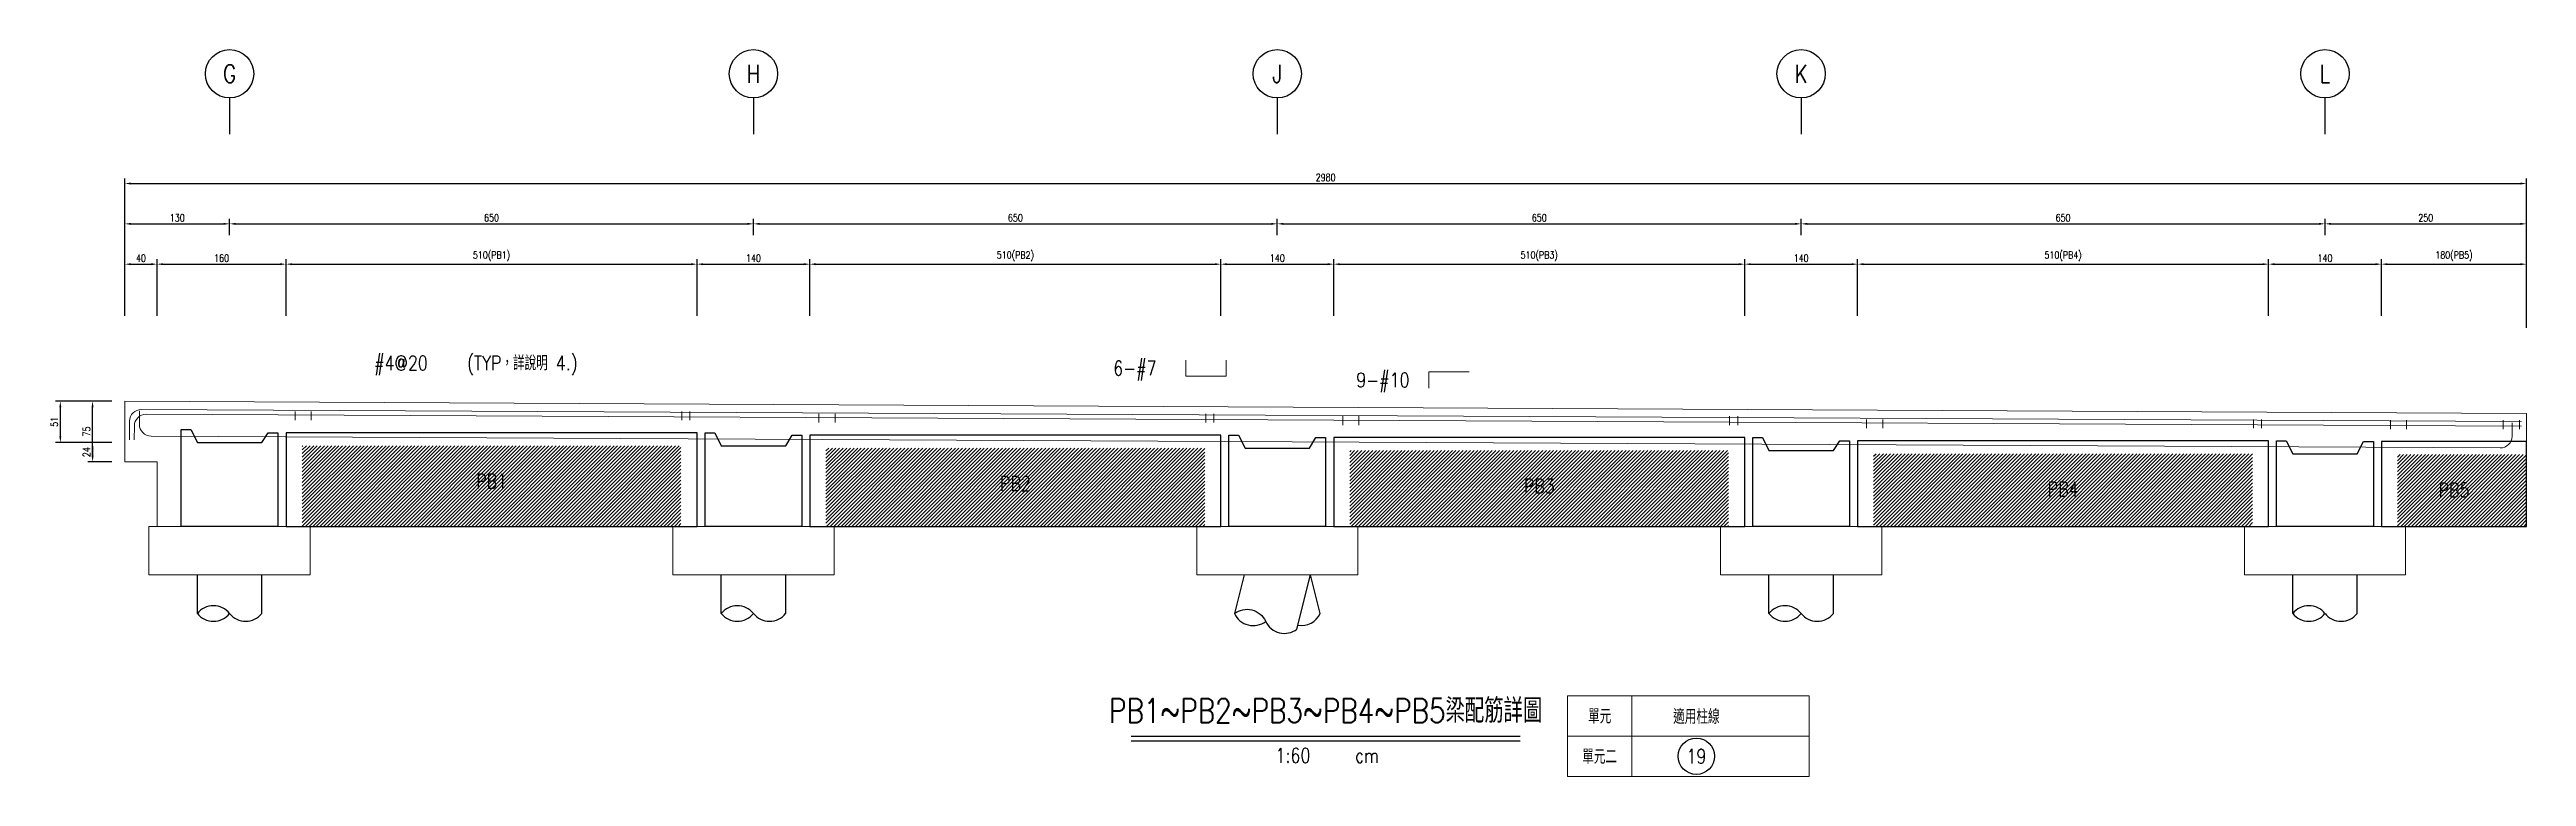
# Model space of a CAD drawing. Extents: x -4754 to 4976, y -23710 to 3841.
# Drawn here: x -359 to 2715, y -13310 to -12409 of the extents above; entities that cross this region are included whole.
import ezdxf
from ezdxf.enums import TextEntityAlignment as Align

# ---------------------------------------------------------------- set-up
doc = ezdxf.new("R2010")
doc.units = 0
doc.header["$LTSCALE"] = 3
doc.layers.get('0').update_dxf_attribs({"linetype": 'CONTINUOUS'})
doc.layers.add('HB_0', color=7, linetype='CONTINUOUS', transparency=0.5)
for name, color, linetype in [('HB_DIM', 1, 'CONTINUOUS'), ('HB_SYMBOLS', 7, 'CONTINUOUS'), ('HB_TXT_CTEXT', 2, 'CONTINUOUS'), ('鋼筋', 3, 'CONTINUOUS')]:
    doc.layers.add(name, color=color, linetype=linetype)
doc.styles.get("Standard").update_dxf_attribs({"font": 'ROMANS.shx', "width": 0.8, "bigfont": 'chineset.shx'})
doc.dimstyles.new('30', dxfattribs={"dimscale": 3, "dimtxt": 3, "dimasz": 2.5, "dimexe": 2, "dimexo": 2, "dimgap": 1, "dimtad": 1, "dimdsep": 46, "dimtxsty": 'Standard', "dimcen": 0, "dimclrd": 256, "dimclre": 256, "dimclrt": 2, "dimadec": 0, "dimazin": 0, "dimtfac": 1, "dimtix": 1, "dimtmove": 2, "dimatfit": 3, "dimfxl": 1, "dimtolj": 1, "dimtzin": 0, "dimarcsym": 0})

msp = doc.modelspace()

# ---------------------------------------------------------------- texts
at = {"layer": 'HB_TXT_CTEXT', "linetype": 'Continuous', "width": 0.8}
for s, p in [('#4@20    (TYP，詳說明 4.)', (43.843, -12797.372, -36.57)), (' 6-#7', (951.112, -12803.834, -37.62)), (' 9-#10', (1252.738, -12818.353, -37.12))]:
    msp.add_text(s, height=18, dxfattribs=at).set_placement(p, align=Align.MIDDLE_LEFT)
for s, p in [('PB1', (189.573, -12943.802)), ('PB2', (839.573, -12946.802)), ('PB3', (1489.573, -12949.802)), ('PB4', (2139.573, -12953.802)), ('PB5', (2624.573, -12954.802)), ('單元', (1564.573, -13234.802)), ('適用柱線', (1684.573, -13234.802)), ('單元二', (1564.573, -13284.802))]:
    msp.add_text(s, height=18, dxfattribs=at).set_placement(p, align=Align.MIDDLE)

# ---------------------------------------------------------------- blocks, each defined once
blk = doc.blocks.new('pile_vertical_with_pilecap')
at = {"linetype": 'Continuous'}
for p, q in [((-40, -48.1), (-40, 0)), ((-40, -48.1), (-40, 0)), ((40, -48.1), (40, 0)), ((40, -48.1), (40, 0))]:
    blk.add_line(p, q, dxfattribs=at)
for centre, start, end in [((-20, -64.1), 38.718, 141.282), ((-20, -64.1), 38.718, 141.282), ((-20, -32), 218.718, 321.282), ((-20, -32), 218.718, 321.282), ((20, -32), 218.718, 321.282), ((20, -32), 218.718, 321.282)]:
    blk.add_arc(centre, 25.6, start, end, dxfattribs=at)
blk = doc.blocks.new('racked_with_pilecap_Transverse')
at = {"linetype": 'Continuous'}
for points in [[(-41.2, 0), (-53.2, -48.1)], [(24.4, -67.5), (41.2, 0)]]:
    blk.add_lwpolyline(points, dxfattribs=at)
blk.add_lwpolyline([(53.2, -48.1), (41.2, 0)])
for points in [[(-53.2, -48.1, -0.48), (-14.4, -57.8, 0.48), (24.4, -67.5, 0.48)], [(-53.2, -48.1, 0.48), (-14.4, -57.8, 0.48)], [(25.6, -62.6, 0.340232), (53.2, -48.1)]]:
    blk.add_lwpolyline(points, format="xyb", dxfattribs=at)
blk = doc.blocks.new('line_guide')
at = {"color": 4, "linetype": 'Continuous'}
blk.add_line((0, 0), (0, -45), dxfattribs=at)
blk.add_circle((0, 30), 30, dxfattribs=at)
at = {"color": 4, "linetype": 'Continuous', "width": 0.8}
blk.add_attdef('A', text='', height=22.5, dxfattribs=at).set_placement((0, 30), align=Align.MIDDLE)
blk = doc.blocks.new('title_beam')
at = {"color": 3, "linetype": 'Continuous'}
blk.add_line((-241.2, 0), (241.2, 0), dxfattribs=at)
at = {"color": 1, "linetype": 'Continuous'}
blk.add_line((-241.2, -6), (241.2, -6), dxfattribs=at)
at = {"color": 3, "linetype": 'Continuous', "width": 0.8}
blk.add_attdef('TITLE', text='', height=30, dxfattribs=at).set_placement((0, 33), align=Align.MIDDLE)
at = {"linetype": 'Continuous', "width": 0.8}
blk.add_attdef('SCALE', text='', height=18, dxfattribs=at).set_placement((-40.6, -24), align=Align.MIDDLE)
blk.add_attdef('CM', (36.5, -33), '', height=18, dxfattribs=at)
blk = doc.blocks.new('line_tag')
at = {"layer": 'HB_SYMBOLS', "color": 4, "linetype": 'Continuous'}
blk.add_circle((0, 0), 22.5, dxfattribs=at)
at = {"color": 4, "linetype": 'Continuous', "width": 0.8}
blk.add_attdef('A', text='', height=18, dxfattribs=at).set_placement((0, 0), align=Align.MIDDLE)
blk = doc.blocks.new('*D228')
at = {"layer": 'HB_DIM', "linetype": 'Continuous', "lineweight": -2}
for p, q in [((-265.4, -12738.8), (-265.4, -12668.8)), ((-257.9, -12674.8), (-232.9, -12674.8)), ((-225.4, -12738.8), (-225.4, -12668.8))]:
    blk.add_line(p, q, dxfattribs=at)
at = {"layer": 'HB_DIM'}
for points in [[(-257.9, -12673.6), (-257.9, -12676.1), (-265.4, -12674.8)], [(-232.9, -12676.1), (-232.9, -12673.6), (-225.4, -12674.8)]]:
    blk.add_solid(points, dxfattribs=at)
at = {"layer": 'HB_DIM', "color": 2, "linetype": 'Continuous', "insert": (-245.4, -12667.3), "char_height": 9, "attachment_point": 5, "rotation": 0}
blk.add_mtext('\\A1;40', dxfattribs=at)
blk = doc.blocks.new('*D229')
at = {"layer": 'HB_DIM', "linetype": 'Continuous', "lineweight": -2}
for p, q in [((-225.4, -12738.8), (-225.4, -12668.8)), ((-217.9, -12674.8), (-72.9, -12674.8)), ((-65.4, -12738.8), (-65.4, -12668.8))]:
    blk.add_line(p, q, dxfattribs=at)
at = {"layer": 'HB_DIM'}
for points in [[(-217.9, -12673.6), (-217.9, -12676.1), (-225.4, -12674.8)], [(-72.9, -12676.1), (-72.9, -12673.6), (-65.4, -12674.8)]]:
    blk.add_solid(points, dxfattribs=at)
at = {"layer": 'HB_DIM', "color": 2, "linetype": 'Continuous', "insert": (-145.4, -12667.3), "char_height": 9, "attachment_point": 5, "rotation": 0}
blk.add_mtext('\\A1;160', dxfattribs=at)
blk = doc.blocks.new('*D230')
at = {"layer": 'HB_DIM', "linetype": 'Continuous', "lineweight": -2}
for p, q in [((-65.4, -12738.8), (-65.4, -12668.8)), ((-57.9, -12674.8), (437.1, -12674.8)), ((444.6, -12738.8), (444.6, -12668.8))]:
    blk.add_line(p, q, dxfattribs=at)
at = {"layer": 'HB_DIM'}
for points in [[(-57.9, -12673.6), (-57.9, -12676.1), (-65.4, -12674.8)], [(437.1, -12676.1), (437.1, -12673.6), (444.6, -12674.8)]]:
    blk.add_solid(points, dxfattribs=at)
at = {"layer": 'HB_DIM', "color": 2, "linetype": 'Continuous', "insert": (189.6, -12664.9), "char_height": 9, "attachment_point": 5, "rotation": 0}
blk.add_mtext('\\A1;510(PB1)', dxfattribs=at)
blk = doc.blocks.new('*D231')
at = {"layer": 'HB_DIM', "linetype": 'Continuous', "lineweight": -2}
for p, q in [((444.6, -12738.8), (444.6, -12668.8)), ((452.1, -12674.8), (577.1, -12674.8)), ((584.6, -12738.8), (584.6, -12668.8))]:
    blk.add_line(p, q, dxfattribs=at)
at = {"layer": 'HB_DIM'}
for points in [[(452.1, -12673.6), (452.1, -12676.1), (444.6, -12674.8)], [(577.1, -12676.1), (577.1, -12673.6), (584.6, -12674.8)]]:
    blk.add_solid(points, dxfattribs=at)
at = {"layer": 'HB_DIM', "color": 2, "linetype": 'Continuous', "insert": (514.6, -12667.3), "char_height": 9, "attachment_point": 5, "rotation": 0}
blk.add_mtext('\\A1;140', dxfattribs=at)
blk = doc.blocks.new('*D232')
at = {"layer": 'HB_DIM', "linetype": 'Continuous', "lineweight": -2}
for p, q in [((584.6, -12738.8), (584.6, -12668.8)), ((592.1, -12674.8), (1087.1, -12674.8)), ((1094.6, -12738.8), (1094.6, -12668.8))]:
    blk.add_line(p, q, dxfattribs=at)
at = {"layer": 'HB_DIM'}
for points in [[(592.1, -12673.6), (592.1, -12676.1), (584.6, -12674.8)], [(1087.1, -12676.1), (1087.1, -12673.6), (1094.6, -12674.8)]]:
    blk.add_solid(points, dxfattribs=at)
at = {"layer": 'HB_DIM', "color": 2, "linetype": 'Continuous', "insert": (839.6, -12664.9), "char_height": 9, "attachment_point": 5, "rotation": 0}
blk.add_mtext('\\A1;510(PB2)', dxfattribs=at)
blk = doc.blocks.new('*D233')
at = {"layer": 'HB_DIM', "linetype": 'Continuous', "lineweight": -2}
for p, q in [((1094.6, -12738.8), (1094.6, -12668.8)), ((1102.1, -12674.8), (1227.1, -12674.8)), ((1234.6, -12738.8), (1234.6, -12668.8))]:
    blk.add_line(p, q, dxfattribs=at)
at = {"layer": 'HB_DIM'}
for points in [[(1102.1, -12673.6), (1102.1, -12676.1), (1094.6, -12674.8)], [(1227.1, -12676.1), (1227.1, -12673.6), (1234.6, -12674.8)]]:
    blk.add_solid(points, dxfattribs=at)
at = {"layer": 'HB_DIM', "color": 2, "linetype": 'Continuous', "insert": (1164.6, -12667.3), "char_height": 9, "attachment_point": 5, "rotation": 0}
blk.add_mtext('\\A1;140', dxfattribs=at)
blk = doc.blocks.new('*D234')
at = {"layer": 'HB_DIM', "linetype": 'Continuous', "lineweight": -2}
for p, q in [((1234.6, -12738.8), (1234.6, -12668.8)), ((1242.1, -12674.8), (1737.1, -12674.8)), ((1744.6, -12738.8), (1744.6, -12668.8))]:
    blk.add_line(p, q, dxfattribs=at)
at = {"layer": 'HB_DIM'}
for points in [[(1242.1, -12673.6), (1242.1, -12676.1), (1234.6, -12674.8)], [(1737.1, -12676.1), (1737.1, -12673.6), (1744.6, -12674.8)]]:
    blk.add_solid(points, dxfattribs=at)
at = {"layer": 'HB_DIM', "color": 2, "linetype": 'Continuous', "insert": (1489.6, -12664.9), "char_height": 9, "attachment_point": 5, "rotation": 0}
blk.add_mtext('\\A1;510(PB3)', dxfattribs=at)
blk = doc.blocks.new('*D235')
at = {"layer": 'HB_DIM', "linetype": 'Continuous', "lineweight": -2}
for p, q in [((1744.6, -12738.8), (1744.6, -12668.8)), ((1752.1, -12674.8), (1877.1, -12674.8)), ((1884.6, -12738.8), (1884.6, -12668.8))]:
    blk.add_line(p, q, dxfattribs=at)
at = {"layer": 'HB_DIM'}
for points in [[(1752.1, -12673.6), (1752.1, -12676.1), (1744.6, -12674.8)], [(1877.1, -12676.1), (1877.1, -12673.6), (1884.6, -12674.8)]]:
    blk.add_solid(points, dxfattribs=at)
at = {"layer": 'HB_DIM', "color": 2, "linetype": 'Continuous', "insert": (1814.6, -12667.3), "char_height": 9, "attachment_point": 5, "rotation": 0}
blk.add_mtext('\\A1;140', dxfattribs=at)
blk = doc.blocks.new('*D236')
at = {"layer": 'HB_DIM', "linetype": 'Continuous', "lineweight": -2}
for p, q in [((1884.6, -12738.8), (1884.6, -12668.8)), ((1892.1, -12674.8), (2387.1, -12674.8)), ((2394.6, -12738.8), (2394.6, -12668.8))]:
    blk.add_line(p, q, dxfattribs=at)
at = {"layer": 'HB_DIM'}
for points in [[(1892.1, -12673.6), (1892.1, -12676.1), (1884.6, -12674.8)], [(2387.1, -12676.1), (2387.1, -12673.6), (2394.6, -12674.8)]]:
    blk.add_solid(points, dxfattribs=at)
at = {"layer": 'HB_DIM', "color": 2, "linetype": 'Continuous', "insert": (2139.6, -12664.9), "char_height": 9, "attachment_point": 5, "rotation": 0}
blk.add_mtext('\\A1;510(PB4)', dxfattribs=at)
blk = doc.blocks.new('*D237')
at = {"layer": 'HB_DIM', "linetype": 'Continuous', "lineweight": -2}
for p, q in [((2394.6, -12738.8), (2394.6, -12668.8)), ((2402.1, -12674.8), (2527.1, -12674.8)), ((2534.6, -12738.8), (2534.6, -12668.8))]:
    blk.add_line(p, q, dxfattribs=at)
at = {"layer": 'HB_DIM'}
for points in [[(2402.1, -12673.6), (2402.1, -12676.1), (2394.6, -12674.8)], [(2527.1, -12676.1), (2527.1, -12673.6), (2534.6, -12674.8)]]:
    blk.add_solid(points, dxfattribs=at)
at = {"layer": 'HB_DIM', "color": 2, "linetype": 'Continuous', "insert": (2464.6, -12667.3), "char_height": 9, "attachment_point": 5, "rotation": 0}
blk.add_mtext('\\A1;140', dxfattribs=at)
blk = doc.blocks.new('*D238')
at = {"layer": 'HB_DIM', "linetype": 'Continuous', "lineweight": -2}
for p, q in [((2534.6, -12738.8), (2534.6, -12668.8)), ((2542.1, -12674.8), (2707.1, -12674.8)), ((2714.6, -12738.8), (2714.6, -12668.8))]:
    blk.add_line(p, q, dxfattribs=at)
at = {"layer": 'HB_DIM'}
for points in [[(2542.1, -12673.6), (2542.1, -12676.1), (2534.6, -12674.8)], [(2707.1, -12676.1), (2707.1, -12673.6), (2714.6, -12674.8)]]:
    blk.add_solid(points, dxfattribs=at)
at = {"layer": 'HB_DIM', "color": 2, "linetype": 'Continuous', "insert": (2624.6, -12664.9), "char_height": 9, "attachment_point": 5, "rotation": 0}
blk.add_mtext('\\A1;180(PB5)', dxfattribs=at)
blk = doc.blocks.new('*D239')
at = {"layer": 'HB_DIM', "linetype": 'Continuous', "lineweight": -2}
for p, q in [((-281.4, -12895.8), (-311.4, -12895.8)), ((-305.4, -12903.3), (-305.4, -12912.3)), ((-281.4, -12919.8), (-311.4, -12919.8))]:
    blk.add_line(p, q, dxfattribs=at)
at = {"layer": 'HB_DIM'}
for points in [[(-304.2, -12903.3), (-306.7, -12903.3), (-305.4, -12895.8)], [(-306.7, -12912.3), (-304.2, -12912.3), (-305.4, -12919.8)]]:
    blk.add_solid(points, dxfattribs=at)
at = {"layer": 'HB_DIM', "color": 2, "linetype": 'Continuous', "insert": (-312.9, -12907.8), "char_height": 9, "attachment_point": 5, "rotation": 90}
blk.add_mtext('\\A1;24', dxfattribs=at)
blk = doc.blocks.new('*D240')
at = {"layer": 'HB_DIM', "linetype": 'Continuous', "lineweight": -2}
for p, q in [((-281.4, -12844.8), (-311.4, -12844.8)), ((-305.4, -12912.3), (-305.4, -12852.3)), ((-281.4, -12919.8), (-311.4, -12919.8))]:
    blk.add_line(p, q, dxfattribs=at)
at = {"layer": 'HB_DIM'}
for points in [[(-304.2, -12852.3), (-306.7, -12852.3), (-305.4, -12844.8)], [(-306.7, -12912.3), (-304.2, -12912.3), (-305.4, -12919.8)]]:
    blk.add_solid(points, dxfattribs=at)
at = {"layer": 'HB_DIM', "color": 2, "linetype": 'Continuous', "insert": (-312.9, -12882.3), "char_height": 9, "attachment_point": 5, "rotation": 90}
blk.add_mtext('\\A1;75', dxfattribs=at)
blk = doc.blocks.new('*D241')
at = {"layer": 'HB_DIM', "linetype": 'Continuous', "lineweight": -2}
for p, q in [((-265.4, -12738.8), (-265.4, -12568.8)), ((2714.6, -12753.8), (2714.6, -12568.8)), ((-257.9, -12574.8), (2707.1, -12574.8))]:
    blk.add_line(p, q, dxfattribs=at)
at = {"layer": 'HB_DIM'}
for points in [[(-257.9, -12573.6), (-257.9, -12576.1), (-265.4, -12574.8)], [(2707.1, -12576.1), (2707.1, -12573.6), (2714.6, -12574.8)]]:
    blk.add_solid(points, dxfattribs=at)
at = {"layer": 'HB_DIM', "color": 2, "linetype": 'Continuous', "insert": (1224.6, -12567.3), "char_height": 9, "attachment_point": 5, "rotation": 0}
blk.add_mtext('\\A1;2980', dxfattribs=at)
blk = doc.blocks.new('*D242')
at = {"layer": 'HB_DIM', "linetype": 'Continuous', "lineweight": -2}
for p, q in [((-265.4, -12738.8), (-265.4, -12618.8)), ((-257.9, -12624.8), (-142.9, -12624.8)), ((-135.4, -12638.8), (-135.4, -12618.8))]:
    blk.add_line(p, q, dxfattribs=at)
at = {"layer": 'HB_DIM'}
for points in [[(-257.9, -12623.6), (-257.9, -12626.1), (-265.4, -12624.8)], [(-142.9, -12626.1), (-142.9, -12623.6), (-135.4, -12624.8)]]:
    blk.add_solid(points, dxfattribs=at)
at = {"layer": 'HB_DIM', "color": 2, "linetype": 'Continuous', "insert": (-200.4, -12617.3), "char_height": 9, "attachment_point": 5, "rotation": 0}
blk.add_mtext('\\A1;130', dxfattribs=at)
blk = doc.blocks.new('*D243')
at = {"layer": 'HB_DIM', "linetype": 'Continuous', "lineweight": -2}
for p, q in [((-135.4, -12638.8), (-135.4, -12618.8)), ((-127.9, -12624.8), (507.1, -12624.8)), ((514.6, -12638.8), (514.6, -12618.8))]:
    blk.add_line(p, q, dxfattribs=at)
at = {"layer": 'HB_DIM'}
for points in [[(-127.9, -12623.6), (-127.9, -12626.1), (-135.4, -12624.8)], [(507.1, -12626.1), (507.1, -12623.6), (514.6, -12624.8)]]:
    blk.add_solid(points, dxfattribs=at)
at = {"layer": 'HB_DIM', "color": 2, "linetype": 'Continuous', "insert": (189.6, -12617.3), "char_height": 9, "attachment_point": 5, "rotation": 0}
blk.add_mtext('\\A1;650', dxfattribs=at)
blk = doc.blocks.new('*D244')
at = {"layer": 'HB_DIM', "linetype": 'Continuous', "lineweight": -2}
for p, q in [((514.6, -12638.8), (514.6, -12618.8)), ((522.1, -12624.8), (1157.1, -12624.8)), ((1164.6, -12638.8), (1164.6, -12618.8))]:
    blk.add_line(p, q, dxfattribs=at)
at = {"layer": 'HB_DIM'}
for points in [[(522.1, -12623.6), (522.1, -12626.1), (514.6, -12624.8)], [(1157.1, -12626.1), (1157.1, -12623.6), (1164.6, -12624.8)]]:
    blk.add_solid(points, dxfattribs=at)
at = {"layer": 'HB_DIM', "color": 2, "linetype": 'Continuous', "insert": (839.6, -12617.3), "char_height": 9, "attachment_point": 5, "rotation": 0}
blk.add_mtext('\\A1;650', dxfattribs=at)
blk = doc.blocks.new('*D245')
at = {"layer": 'HB_DIM', "linetype": 'Continuous', "lineweight": -2}
for p, q in [((1164.6, -12638.8), (1164.6, -12618.8)), ((1172.1, -12624.8), (1807.1, -12624.8)), ((1814.6, -12638.8), (1814.6, -12618.8))]:
    blk.add_line(p, q, dxfattribs=at)
at = {"layer": 'HB_DIM'}
for points in [[(1172.1, -12623.6), (1172.1, -12626.1), (1164.6, -12624.8)], [(1807.1, -12626.1), (1807.1, -12623.6), (1814.6, -12624.8)]]:
    blk.add_solid(points, dxfattribs=at)
at = {"layer": 'HB_DIM', "color": 2, "linetype": 'Continuous', "insert": (1489.6, -12617.3), "char_height": 9, "attachment_point": 5, "rotation": 0}
blk.add_mtext('\\A1;650', dxfattribs=at)
blk = doc.blocks.new('*D246')
at = {"layer": 'HB_DIM', "linetype": 'Continuous', "lineweight": -2}
for p, q in [((1814.6, -12638.8), (1814.6, -12618.8)), ((1822.1, -12624.8), (2457.1, -12624.8)), ((2464.6, -12638.8), (2464.6, -12618.8))]:
    blk.add_line(p, q, dxfattribs=at)
at = {"layer": 'HB_DIM'}
for points in [[(1822.1, -12623.6), (1822.1, -12626.1), (1814.6, -12624.8)], [(2457.1, -12626.1), (2457.1, -12623.6), (2464.6, -12624.8)]]:
    blk.add_solid(points, dxfattribs=at)
at = {"layer": 'HB_DIM', "color": 2, "linetype": 'Continuous', "insert": (2139.6, -12617.3), "char_height": 9, "attachment_point": 5, "rotation": 0}
blk.add_mtext('\\A1;650', dxfattribs=at)
blk = doc.blocks.new('*D247')
at = {"layer": 'HB_DIM', "linetype": 'Continuous', "lineweight": -2}
for p, q in [((2464.6, -12638.8), (2464.6, -12618.8)), ((2472.1, -12624.8), (2707.1, -12624.8)), ((2714.6, -12738.8), (2714.6, -12618.8))]:
    blk.add_line(p, q, dxfattribs=at)
at = {"layer": 'HB_DIM'}
for points in [[(2472.1, -12623.6), (2472.1, -12626.1), (2464.6, -12624.8)], [(2707.1, -12626.1), (2707.1, -12623.6), (2714.6, -12624.8)]]:
    blk.add_solid(points, dxfattribs=at)
at = {"layer": 'HB_DIM', "color": 2, "linetype": 'Continuous', "insert": (2589.6, -12617.3), "char_height": 9, "attachment_point": 5, "rotation": 0}
blk.add_mtext('\\A1;250', dxfattribs=at)
blk = doc.blocks.new('*D248')
at = {"layer": 'HB_DIM', "linetype": 'Continuous', "lineweight": -2}
for p, q in [((-281.4, -12844.8), (-351.4, -12844.8)), ((-345.4, -12888.3), (-345.4, -12852.3)), ((-281.4, -12895.8), (-351.4, -12895.8))]:
    blk.add_line(p, q, dxfattribs=at)
at = {"layer": 'HB_DIM'}
for points in [[(-344.2, -12852.3), (-346.7, -12852.3), (-345.4, -12844.8)], [(-346.7, -12888.3), (-344.2, -12888.3), (-345.4, -12895.8)]]:
    blk.add_solid(points, dxfattribs=at)
at = {"layer": 'HB_DIM', "color": 2, "linetype": 'Continuous', "insert": (-352.9, -12870.3), "char_height": 9, "attachment_point": 5, "rotation": 90}
blk.add_mtext('\\A1;51', dxfattribs=at)

# ---------------------------------------------------------------- dimensions: what is measured, and where the dimension line sits
at = {"layer": 'HB_DIM', "linetype": 'Continuous'}
for base, p1, p2, angle, override, picture, middle in [((2714.573, -12574.802), (-265.427, -12744.802), (2714.573, -12759.802), 0, {"dimdec": 0, "dimpost": '<>'}, '*D241', (1224.573, -12567.302)), ((-135.427, -12624.802), (-265.427, -12744.802), (-135.427, -12644.802, -119), 0, {"dimdec": 0, "dimpost": '<>'}, '*D242', (-200.427, -12617.302)), ((514.573, -12624.802), (-135.427, -12644.802, -119), (514.573, -12644.802, 531), 0, {"dimdec": 0, "dimpost": '<>'}, '*D243', (189.573, -12617.302)), ((1164.573, -12624.802), (514.573, -12644.802, 531), (1164.573, -12644.802, 1181), 0, {"dimdec": 0, "dimpost": '<>'}, '*D244', (839.573, -12617.302)), ((1814.573, -12624.802), (1164.573, -12644.802, 1181), (1814.573, -12644.802, 1831), 0, {"dimdec": 0, "dimpost": '<>'}, '*D245', (1489.573, -12617.302)), ((2464.573, -12624.802), (1814.573, -12644.802, 1831), (2464.573, -12644.802, 2481), 0, {"dimdec": 0, "dimpost": '<>'}, '*D246', (2139.573, -12617.302)), ((2714.573, -12624.802), (2464.573, -12644.802, 2481), (2714.573, -12744.802), 0, {"dimdec": 0, "dimpost": '<>'}, '*D247', (2589.573, -12617.302)), ((-225.427, -12674.802), (-265.427, -12744.802), (-225.427, -12744.802, 40), 0, {"dimdec": 0, "dimpost": '<>'}, '*D228', (-245.427, -12667.302)), ((-65.427, -12674.802), (-225.427, -12744.802, 40), (-65.427, -12744.802), 0, {"dimdec": 0, "dimpost": '<>'}, '*D229', (-145.427, -12667.302)), ((584.573, -12674.802), (444.573, -12744.802), (584.573, -12744.802), 0, {"dimdec": 0, "dimpost": '<>'}, '*D231', (514.573, -12667.302)), ((1234.573, -12674.802), (1094.573, -12744.802), (1234.573, -12744.802), 0, {"dimdec": 0, "dimpost": '<>'}, '*D233', (1164.573, -12667.302)), ((1884.573, -12674.802), (1744.573, -12744.802), (1884.573, -12744.802), 0, {"dimdec": 0, "dimpost": '<>'}, '*D235', (1814.573, -12667.302)), ((2534.573, -12674.802), (2394.573, -12744.802), (2534.573, -12744.802), 0, {"dimdec": 0, "dimpost": '<>'}, '*D237', (2464.573, -12667.302)), ((-345.427, -12844.802), (-275.427, -12895.802), (-275.427, -12844.802), 90, {"dimtad": 4, "dimdec": 0, "dimpost": '<>'}, '*D248', (-352.927, -12870.302)), ((-305.427, -12844.802), (-275.427, -12919.802), (-275.427, -12844.802), 90, {"dimtad": 4, "dimdec": 0, "dimpost": '<>'}, '*D240', (-312.927, -12882.302)), ((-305.427, -12919.802), (-275.427, -12895.802), (-275.427, -12919.802), 90, {"dimtad": 4, "dimdec": 0, "dimpost": '<>'}, '*D239', (-312.927, -12907.802))]:
    dim = msp.add_linear_dim(base=base, p1=p1, p2=p2, angle=angle, dimstyle='30', override=override, dxfattribs=at)
    dim.commit()
    dim.dimension.update_dxf_attribs({"geometry": picture, "text_midpoint": middle})
for base, p1, p2, text, picture, middle in [((444.573, -12674.802), (-65.427, -12744.802), (444.573, -12744.802), '<>(PB1)', '*D230', (189.573, -12664.944)), ((1094.573, -12674.802), (584.573, -12744.802), (1094.573, -12744.802), '<>(PB2)', '*D232', (839.573, -12664.944)), ((1744.573, -12674.802), (1234.573, -12744.802), (1744.573, -12744.802), '<>(PB3)', '*D234', (1489.573, -12664.944)), ((2394.573, -12674.802), (1884.573, -12744.802), (2394.573, -12744.802), '<>(PB4)', '*D236', (2139.573, -12664.944)), ((2714.573, -12674.802), (2534.573, -12744.802), (2714.573, -12744.802), '<>(PB5)', '*D238', (2624.573, -12664.944))]:
    dim = msp.add_linear_dim(base=base, p1=p1, p2=p2, angle=0, text=text, dimstyle='30', override={"dimdec": 0, "dimpost": '<>'}, dxfattribs=at)
    dim.commit()
    dim.dimension.update_dxf_attribs({"geometry": picture, "text_midpoint": middle})

# ---------------------------------------------------------------- hatches: boundary and pattern name
at = {"layer": 'HB_0', "linetype": 'Continuous'}
h = msp.add_hatch(dxfattribs=at)
h.set_pattern_fill('ANSI31', color=256, style=0)
h.paths.add_polyline_path([(-45.427, -12899.802), (424.573, -12899.802), (424.573, -12999.802), (-45.427, -12999.802)], flags=17)
h = msp.add_hatch(dxfattribs=at)
h.set_pattern_fill('ANSI31', color=256, style=0)
h.paths.add_polyline_path([(604.573, -12902.802), (1074.573, -12902.802), (1074.573, -12999.802), (604.573, -12999.802)], flags=17)
h = msp.add_hatch(dxfattribs=at)
h.set_pattern_fill('ANSI31', color=256, style=0)
h.paths.add_polyline_path([(1254.573, -12905.802), (1724.573, -12905.802), (1724.573, -12999.802), (1254.573, -12999.802)], flags=17)
h = msp.add_hatch(dxfattribs=at)
h.set_pattern_fill('ANSI31', color=256, style=0)
h.paths.add_polyline_path([(1904.573, -12909.802), (2374.573, -12909.802), (2374.573, -12999.802), (1904.573, -12999.802)], flags=17)
h = msp.add_hatch(dxfattribs=at)
h.set_pattern_fill('ANSI31', color=256, style=0)
h.paths.add_polyline_path([(2554.573, -12910.802), (2714.573, -12910.802), (2714.573, -12999.802), (2554.573, -12999.802)], flags=17)

# ---------------------------------------------------------------- linework, layer by layer
at = {"layer": 'HB_0', "lineweight": 5}
msp.add_lwpolyline([(-225.427, -12999.802), (-225.427, -12919.802), (-265.427, -12919.802), (-265.427, -12844.802), (2714.573, -12859.802), (2714.573, -12999.802), (-225.427, -12999.802)], dxfattribs=at)
at = {"layer": 'HB_0', "color": 1, "linetype": 'Continuous'}
for points in [[(-195.427, -12999.802), (-195.427, -12879.802), (-183.427, -12879.802), (-175.427, -12895.802), (-95.427, -12895.802), (-87.427, -12883.802), (-75.427, -12883.802), (-75.427, -12999.802), (-195.427, -12999.802)], [(-65.427, -12999.802), (-45.427, -12999.802), (424.573, -12999.802), (444.573, -12999.802), (444.573, -12883.802), (424.573, -12883.802), (-45.427, -12883.802), (-65.427, -12883.802), (-65.427, -12999.802)], [(454.573, -12999.802), (454.573, -12883.802), (466.573, -12883.802), (474.573, -12899.802), (554.573, -12899.802), (562.573, -12886.802), (574.573, -12886.802), (574.573, -12999.802), (454.573, -12999.802)], [(584.573, -12999.802), (604.573, -12999.802), (1074.573, -12999.802), (1094.573, -12999.802), (1094.573, -12886.802), (1074.573, -12886.802), (604.573, -12886.802), (584.573, -12886.802), (584.573, -12999.802)], [(1104.573, -12999.802), (1104.573, -12886.802), (1116.573, -12886.802), (1124.573, -12902.802), (1204.573, -12902.802), (1212.573, -12889.802), (1224.573, -12889.802), (1224.573, -12999.802), (1104.573, -12999.802)], [(1234.573, -12999.802), (1254.573, -12999.802), (1724.573, -12999.802), (1744.573, -12999.802), (1744.573, -12889.802), (1724.573, -12889.802), (1254.573, -12889.802), (1234.573, -12889.802), (1234.573, -12999.802)], [(1754.573, -12999.802), (1754.573, -12889.802), (1766.573, -12889.802), (1774.573, -12905.802), (1854.573, -12905.802), (1862.573, -12893.802), (1874.573, -12893.802), (1874.573, -12999.802), (1754.573, -12999.802)], [(1884.573, -12999.802), (1904.573, -12999.802), (2374.573, -12999.802), (2394.573, -12999.802), (2394.573, -12893.802), (2374.573, -12893.802), (1904.573, -12893.802), (1884.573, -12893.802), (1884.573, -12999.802)], [(2404.573, -12999.802), (2404.573, -12893.802), (2416.573, -12893.802), (2424.573, -12909.802), (2504.573, -12909.802), (2512.573, -12894.802), (2524.573, -12894.802), (2524.573, -12999.802), (2404.573, -12999.802)], [(2534.573, -12999.802), (2554.573, -12999.802), (2714.573, -12999.802), (2714.573, -12894.802), (2554.573, -12894.802), (2534.573, -12894.802), (2534.573, -12999.802)]]:
    msp.add_lwpolyline(points, dxfattribs=at)
at = {"layer": 'HB_0', "lineweight": 5}
for points in [[(-235.427, -13059.802, -159.5), (-35.427, -13059.802, -159.5), (-35.427, -12999.802, -159.5), (-235.427, -12999.802, -159.5), (-235.427, -13059.802, -159.5)], [(414.573, -13059.802, -159.5), (614.573, -13059.802, -159.5), (614.573, -12999.802, -159.5), (414.573, -12999.802, -159.5), (414.573, -13059.802, -159.5)], [(1064.573, -13059.802, -187), (1264.573, -13059.802, -187), (1264.573, -12999.802, -187), (1064.573, -12999.802, -187), (1064.573, -13059.802, -187)], [(1714.573, -13059.802, -159.5), (1914.573, -13059.802, -159.5), (1914.573, -12999.802, -159.5), (1714.573, -12999.802, -159.5), (1714.573, -13059.802, -159.5)], [(2364.573, -13059.802, -159.5), (2564.573, -13059.802, -159.5), (2564.573, -12999.802, -159.5), (2364.573, -12999.802, -159.5), (2364.573, -13059.802, -159.5)]]:
    msp.add_polyline3d(points, dxfattribs=at)
at = {"layer": 'HB_DIM', "color": 1, "linetype": 'Continuous'}
for points in [[(-34.157, -12857.372, 0, 1.25, 0), (-24.157, -12847.372, 0, 0, 0), (25.843, -12797.372, 0, 0, 0), (43.843, -12797.372, 0, 0, 0)], [(933.112, -12893.834, 0, 1.25, 0), (933.112, -12878.834, 0, 0, 0), (933.112, -12803.834, 0, 0, 0), (951.112, -12803.834, 0, 0, 0)], [(1219.738, -12868.353, 0, 1.25, 0), (1224.048, -12853.986, 0, 0, 0), (1234.738, -12818.353, 0, 0, 0), (1252.738, -12818.353, 0, 0, 0)], [(1219.738, -12862.338, 0, 1.25, 0), (1224.579, -12848.141, 0, 0, 0), (1234.738, -12818.353, 0, 0, 0), (1252.738, -12818.353, 0, 0, 0)]]:
    msp.add_lwpolyline(points, format="xyseb", dxfattribs=at)
at = {"layer": 'HB_TXT_CTEXT', "color": 4, "lineweight": 5, "true_color": 0x00ffff}
for p, q in [((1604.573, -13209.802), (1604.573, -13309.802)), ((1524.573, -13259.802), (1824.573, -13259.802))]:
    msp.add_line(p, q, dxfattribs=at)
msp.add_lwpolyline([(1524.573, -13209.802), (1524.573, -13309.802), (1824.573, -13309.802), (1824.573, -13209.802), (1524.573, -13209.802)], dxfattribs=at)
at = {"layer": 'HB_TXT_CTEXT', "lineweight": 5}
for points in [[(1051.112, -12793.834, -37.62), (1051.112, -12813.834, -37.62), (1101.112, -12813.834, -37.62), (1101.112, -12793.834, -37.62)], [(1352.738, -12828.353, -37.12), (1352.738, -12808.353, -37.12), (1402.738, -12808.353, -37.12)]]:
    msp.add_polyline3d(points, dxfattribs=at)
at = {"layer": '鋼筋', "lineweight": 5}
for p, q in [((-259.666, -12892.441, -37.12), (-259.55, -12869.321, -37.12)), ((-259.666, -12892.441, -24.747), (-259.55, -12869.321, -24.747)), ((-259.666, -12892.441, -12.373), (-259.55, -12869.321, -12.373)), ((-259.666, -12892.441), (-259.55, -12869.321)), ((-259.666, -12892.441, 12.373), (-259.55, -12869.321, 12.373)), ((-259.666, -12892.441, 24.747), (-259.55, -12869.321, 24.747)), ((-259.666, -12892.441, 37.12), (-259.55, -12869.321, 37.12)), ((-253.666, -12892.471, -37.12), (-253.58, -12875.352, -37.12)), ((-253.666, -12892.471, 37.12), (-253.58, -12875.352, 37.12)), ((-247.23, -12856.783, -37.62), (-247.314, -12873.402, -37.62)), ((-247.23, -12856.783, -22.572), (-247.314, -12873.402, -22.572)), ((-247.23, -12856.783, -7.524), (-247.314, -12873.402, -7.524)), ((-247.23, -12856.783, 7.524), (-247.314, -12873.402, 7.524)), ((-247.23, -12856.783, 22.572), (-247.314, -12873.402, 22.572)), ((-247.23, -12856.783, 37.62), (-247.314, -12873.402, 37.62)), ((-244.987, -12854.905, -37.12), (2708.523, -12869.771, -37.12)), ((-244.987, -12854.905, -24.747), (2708.523, -12869.771, -24.747)), ((-244.987, -12854.905, -12.373), (2708.523, -12869.771, -12.373)), ((-244.987, -12854.905), (2708.523, -12869.771)), ((-244.987, -12854.905, 12.373), (2708.523, -12869.771, 12.373)), ((-244.987, -12854.905, 24.747), (2708.523, -12869.771, 24.747)), ((-244.987, -12854.905, 37.12), (2708.523, -12869.771, 37.12)), ((-239.017, -12860.935, -37.12), (2708.493, -12875.771, -37.12)), ((-239.017, -12860.935, 37.12), (2708.493, -12875.771, 37.12)), ((-54.157, -12857.372, -36.57), (-54.157, -12857.372, 36.57)), ((-54.157, -12860.547, 39.745), (-54.157, -12868.167, 39.745)), ((-54.157, -12868.18, -33.427), (-54.157, -12862.792, -38.815)), ((-34.157, -12857.372, -36.57), (-34.157, -12857.372, 36.57)), ((-34.157, -12860.547, 39.745), (-34.157, -12868.167, 39.745)), ((-34.157, -12868.18, -33.427), (-34.157, -12862.792, -38.815)), ((425.843, -12857.372, -36.57), (425.843, -12857.372, 36.57)), ((425.843, -12860.547, 39.745), (425.843, -12868.167, 39.745)), ((425.843, -12868.18, -33.427), (425.843, -12862.792, -38.815)), ((435.843, -12857.372, -36.57), (435.843, -12857.372, 36.57)), ((435.843, -12860.547, 39.745), (435.843, -12868.167, 39.745)), ((435.843, -12868.18, -33.427), (435.843, -12862.792, -38.815)), ((595.843, -12860.372, -36.23), (595.843, -12860.372, 36.23)), ((595.843, -12863.547, 39.405), (595.843, -12871.167, 39.405)), ((595.843, -12871.18, -33.087), (595.843, -12865.792, -38.475)), ((615.843, -12860.372, -36.23), (615.843, -12860.372, 36.23)), ((615.843, -12863.547, 39.405), (615.843, -12871.167, 39.405)), ((615.843, -12871.18, -33.087), (615.843, -12865.792, -38.475)), ((1075.843, -12860.372, -36.23), (1075.843, -12860.372, 36.23)), ((1075.843, -12863.547, 39.405), (1075.843, -12871.167, 39.405)), ((1075.843, -12871.18, -33.087), (1075.843, -12865.792, -38.475)), ((1085.843, -12860.372, -36.23), (1085.843, -12860.372, 36.23)), ((1085.843, -12863.547, 39.405), (1085.843, -12871.167, 39.405)), ((1085.843, -12871.18, -33.087), (1085.843, -12865.792, -38.475)), ((1245.843, -12863.372, -36.23), (1245.843, -12863.372, 36.23)), ((1245.843, -12866.547, 39.405), (1245.843, -12874.167, 39.405)), ((1245.843, -12874.18, -33.087), (1245.843, -12868.792, -38.475)), ((1265.843, -12863.372, -36.23), (1265.843, -12863.372, 36.23)), ((1265.843, -12866.547, 39.405), (1265.843, -12874.167, 39.405)), ((1265.843, -12874.18, -33.087), (1265.843, -12868.792, -38.475)), ((1725.843, -12863.372, -36.23), (1725.843, -12863.372, 36.23)), ((1725.843, -12866.547, 39.405), (1725.843, -12874.167, 39.405)), ((1725.843, -12874.18, -33.087), (1725.843, -12868.792, -38.475)), ((1735.843, -12863.372, -36.23), (1735.843, -12863.372, 36.23)), ((1735.843, -12866.547, 39.405), (1735.843, -12874.167, 39.405)), ((1735.843, -12874.18, -33.087), (1735.843, -12868.792, -38.475)), ((1895.843, -12867.372, -36.57), (1895.843, -12867.372, 36.57)), ((1895.843, -12870.547, 39.745), (1895.843, -12878.167, 39.745)), ((1895.843, -12878.18, -33.427), (1895.843, -12872.792, -38.815)), ((1915.843, -12867.372, -36.57), (1915.843, -12867.372, 36.57)), ((1915.843, -12870.547, 39.745), (1915.843, -12878.167, 39.745)), ((1915.843, -12878.18, -33.427), (1915.843, -12872.792, -38.815)), ((2375.843, -12867.372, -36.57), (2375.843, -12867.372, 36.57)), ((2375.843, -12870.547, 39.745), (2375.843, -12878.167, 39.745)), ((2375.843, -12878.18, -33.427), (2375.843, -12872.792, -38.815)), ((2385.843, -12867.372, -36.57), (2385.843, -12867.372, 36.57)), ((2385.843, -12870.547, 39.745), (2385.843, -12878.167, 39.745)), ((2385.843, -12878.18, -33.427), (2385.843, -12872.792, -38.815)), ((2545.843, -12868.372, -36.23), (2545.843, -12868.372, 36.23)), ((2545.843, -12871.547, 39.405), (2545.843, -12879.167, 39.405)), ((2545.843, -12879.18, -33.087), (2545.843, -12873.792, -38.475)), ((2565.843, -12868.372, -36.23), (2565.843, -12868.372, 36.23)), ((2565.843, -12871.547, 39.405), (2565.843, -12879.167, 39.405)), ((2565.843, -12879.18, -33.087), (2565.843, -12873.792, -38.475)), ((2685.843, -12868.372, -36.23), (2685.843, -12868.372, 36.23)), ((2685.843, -12871.547, 39.405), (2685.843, -12879.167, 39.405)), ((2685.843, -12879.18, -33.087), (2685.843, -12873.792, -38.475)), ((2696.687, -12888.221, -37.62), (2696.77, -12871.601, -37.62)), ((2696.687, -12888.221, -22.572), (2696.77, -12871.601, -22.572)), ((2696.687, -12888.221, -7.524), (2696.77, -12871.601, -7.524)), ((2696.687, -12888.221, 7.524), (2696.77, -12871.601, 7.524)), ((2696.687, -12888.221, 22.572), (2696.77, -12871.601, 22.572)), ((2696.687, -12888.221, 37.62), (2696.77, -12871.601, 37.62)), ((2705.843, -12868.372, -36.23), (2705.843, -12868.372, 36.23)), ((2705.843, -12871.547, 39.405), (2705.843, -12879.167, 39.405)), ((2705.843, -12879.18, -33.087), (2705.843, -12873.792, -38.475)), ((-232.897, -12887.965, -37.62), (2682.124, -12902.638, -37.62)), ((-232.897, -12887.965, -22.572), (2682.124, -12902.638, -22.572)), ((-232.897, -12887.965, -7.524), (2682.124, -12902.638, -7.524)), ((-232.897, -12887.965, 7.524), (2682.124, -12902.638, 7.524)), ((-232.897, -12887.965, 22.572), (2682.124, -12902.638, 22.572)), ((-232.897, -12887.965, 37.62), (2682.124, -12902.638, 37.62))]:
    msp.add_line(p, q, dxfattribs=at)
at = {"layer": '鋼筋', "lineweight": 5, "extrusion": (0, 0, -1)}
for centre in [(245.06, -12869.394, 37.12), (245.06, -12869.394, 24.747), (245.06, -12869.394, 12.373), (245.06, -12869.394), (245.06, -12869.394, -12.373), (245.06, -12869.394, -24.747), (245.06, -12869.394, -37.12), (239.09, -12875.425, 37.12), (239.09, -12875.425, -37.12)]:
    msp.add_arc(centre, 14.49, 0.288399, 90.288399, dxfattribs=at)
at = {"layer": '鋼筋', "lineweight": 5}
for centre, start, end in [((-232.824, -12873.475, -37.62), 179.711601, 269.711601), ((-232.824, -12873.475, -22.572), 179.711601, 269.711601), ((-232.824, -12873.475, -7.524), 179.711601, 269.711601), ((-232.824, -12873.475, 7.524), 179.711601, 269.711601), ((-232.824, -12873.475, 22.572), 179.711601, 269.711601), ((-232.824, -12873.475, 37.62), 179.711601, 269.711601), ((2682.197, -12888.148, -37.62), 269.711601, 359.711601), ((2682.197, -12888.148, -22.572), 269.711601, 359.711601), ((2682.197, -12888.148, -7.524), 269.711601, 359.711601), ((2682.197, -12888.148, 7.524), 269.711601, 359.711601), ((2682.197, -12888.148, 22.572), 269.711601, 359.711601), ((2682.197, -12888.148, 37.62), 269.711601, 359.711601)]:
    msp.add_arc(centre, 14.49, start, end, dxfattribs=at)
at = {"layer": '鋼筋', "lineweight": 5, "extrusion": (1, -3.67394e-16, 0)}
for centre in [(-12860.547, -36.57, -54.157), (-12860.547, -36.57, -34.157), (-12860.547, -36.57, 425.843), (-12860.547, -36.57, 435.843), (-12870.547, -36.57, 1895.843), (-12870.547, -36.57, 1915.843), (-12870.547, -36.57, 2375.843), (-12870.547, -36.57, 2385.843)]:
    msp.add_arc(centre, 3.175, 225, 0, dxfattribs=at)
at = {"layer": '鋼筋', "lineweight": 5, "extrusion": (1, -3.67394e-16, 4.08144e-36)}
for centre in [(-12860.547, 36.57, -54.157), (-12860.547, 36.57, -34.157), (-12860.547, 36.57, 425.843), (-12860.547, 36.57, 435.843), (-12870.547, 36.57, 1895.843), (-12870.547, 36.57, 1915.843), (-12870.547, 36.57, 2375.843), (-12870.547, 36.57, 2385.843)]:
    msp.add_arc(centre, 3.175, 0, 90, dxfattribs=at)
at = {"layer": '鋼筋', "lineweight": 5, "extrusion": (1, -3.67394e-16, -4.93038e-32)}
for centre in [(-12863.547, -36.23, 595.843), (-12863.547, -36.23, 615.843), (-12863.547, -36.23, 1075.843), (-12863.547, -36.23, 1085.843), (-12866.547, -36.23, 1245.843), (-12866.547, -36.23, 1265.843), (-12866.547, -36.23, 1725.843), (-12866.547, -36.23, 1735.843), (-12871.547, -36.23, 2545.843), (-12871.547, -36.23, 2565.843), (-12871.547, -36.23, 2685.843), (-12871.547, -36.23, 2705.843)]:
    msp.add_arc(centre, 3.175, 225, 0, dxfattribs=at)
at = {"layer": '鋼筋', "lineweight": 5, "extrusion": (1, -3.67394e-16, 2.4727e-36)}
for centre in [(-12863.547, 36.23, 595.843), (-12863.547, 36.23, 615.843), (-12863.547, 36.23, 1075.843), (-12863.547, 36.23, 1085.843), (-12866.547, 36.23, 1245.843), (-12866.547, 36.23, 1265.843), (-12866.547, 36.23, 1725.843), (-12866.547, 36.23, 1735.843), (-12871.547, 36.23, 2545.843), (-12871.547, 36.23, 2565.843), (-12871.547, 36.23, 2685.843), (-12871.547, 36.23, 2705.843)]:
    msp.add_arc(centre, 3.175, 0, 90, dxfattribs=at)

# ---------------------------------------------------------------- block references
at = {"layer": 'HB_0', "linetype": 'Continuous'}
for p, values in [((-135.427, -12468.802), {'A': 'G'}), ((514.573, -12468.802), {'A': 'H'}), ((1164.573, -12468.802), {'A': 'J'}), ((1814.573, -12468.802), {'A': 'K'}), ((2464.573, -12468.802), {'A': 'L'})]:
    msp.add_blockref('line_guide', p, dxfattribs=at).add_auto_attribs(values)
for name, p in [('pile_vertical_with_pilecap', (-135.427, -13059.802, -159.5)), ('pile_vertical_with_pilecap', (514.573, -13059.802, -159.5)), ('racked_with_pilecap_Transverse', (1164.573, -13059.802, -187)), ('pile_vertical_with_pilecap', (1814.573, -13059.802, -159.5)), ('pile_vertical_with_pilecap', (2464.573, -13059.802, -159.5))]:
    msp.add_blockref(name, p, dxfattribs=at)
at = {"layer": 'HB_TXT_CTEXT', "linetype": 'Continuous'}
for name, p, values in [('title_beam', (1224.573, -13259.802), {'TITLE': 'PB1~PB2~PB3~PB4~PB5梁配筋詳圖', 'SCALE': '1:60', 'CM': 'cm'}), ('line_tag', (1684.573, -13284.802), {'A': '19'})]:
    msp.add_blockref(name, p, dxfattribs=at).add_auto_attribs(values)

msp.set_redraw_order([(e.dxf.handle, doc.entitydb.next_handle()) for e in msp.query("TEXT MTEXT ATTDEF DIMENSION ARC_DIMENSION")])  # texts and dimensions are drawn at this point

doc.saveas('drawing.dxf')
